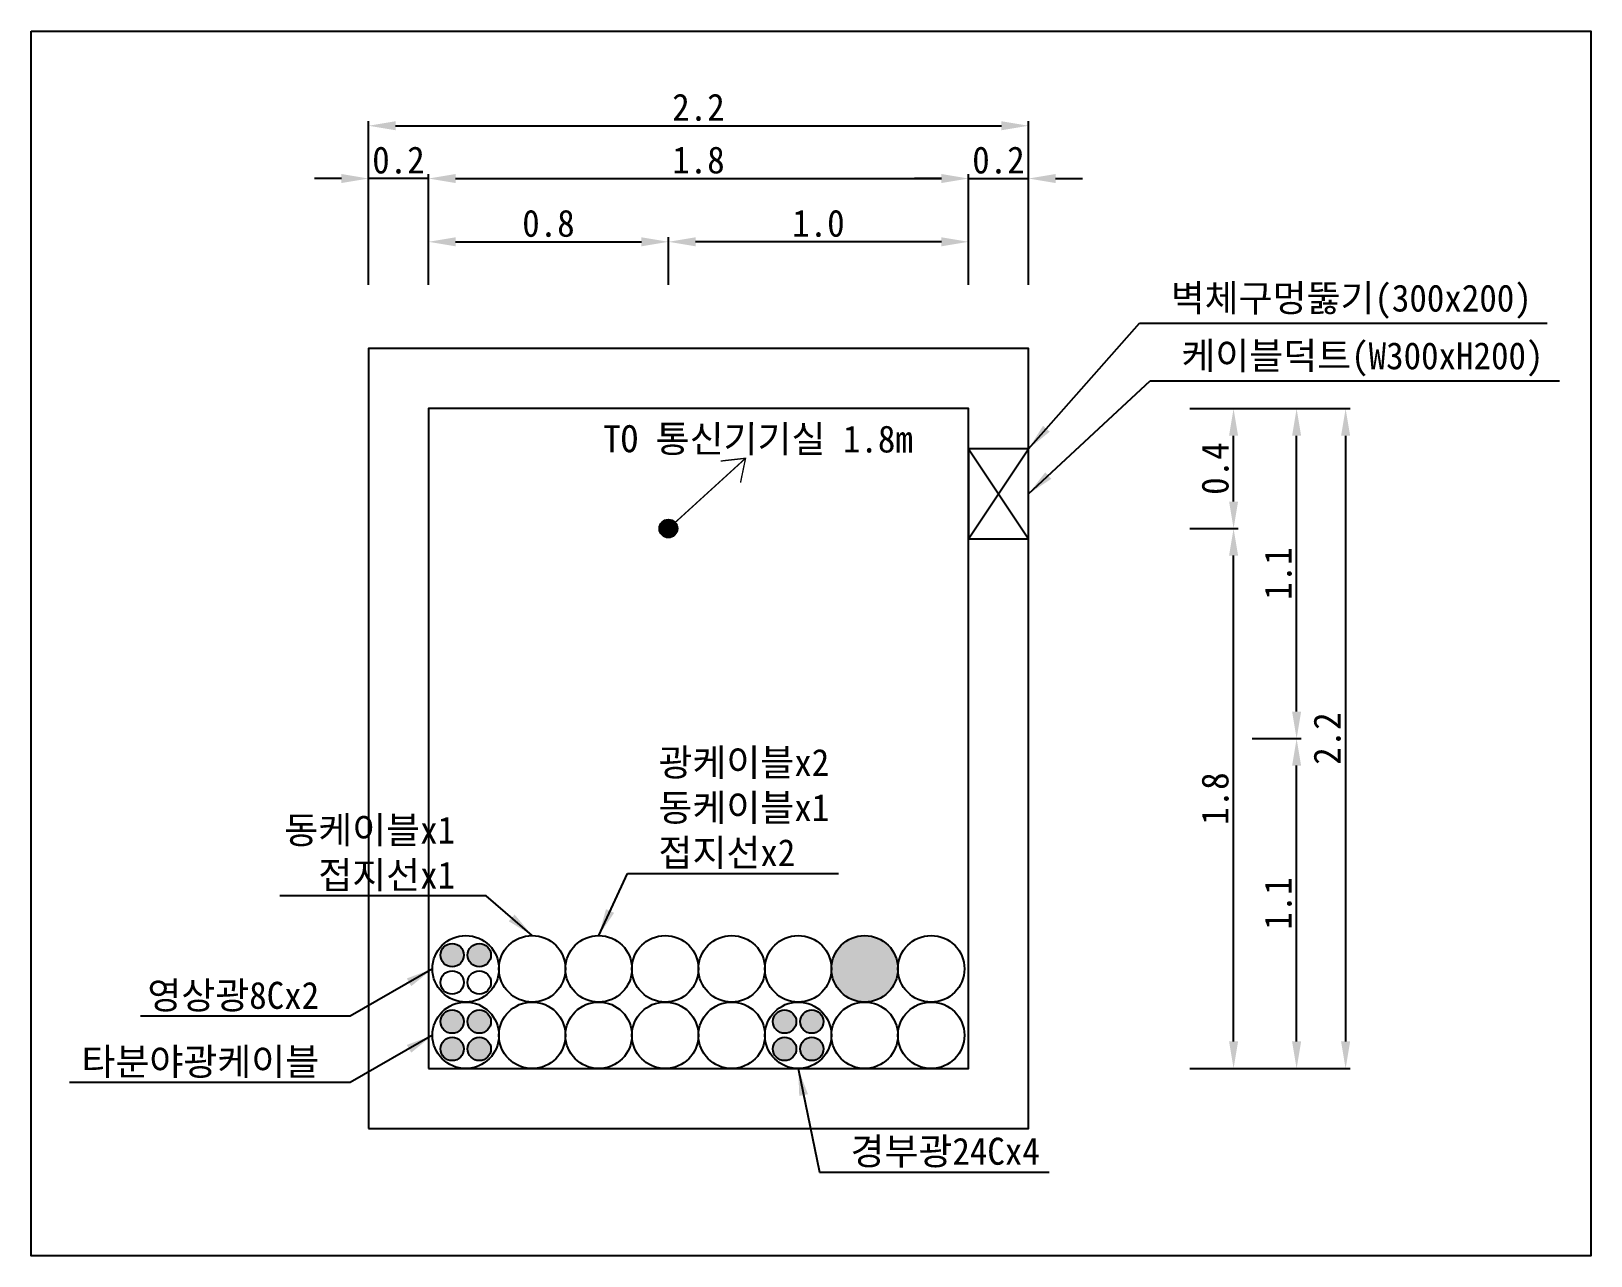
# Model space of a CAD drawing. Extents: x -299 to 346, y -14 to 200.
# Drawn here: x 294.6 to 346.5, y 17.7 to 58.4 of the extents above; entities that cross this region are included whole.
import ezdxf
from ezdxf.enums import TextEntityAlignment as Align

# ---------------------------------------------------------------- set-up
doc = ezdxf.new("R2010")
doc.units = 0
doc.set_wipeout_variables(frame=1)
for name, color, linetype in [('TX-PAPR', 2, 'Continuous'), ('TZ-DIMS', 1, 'Continuous'), ('TZ-LINE', 7, 'Continuous'), ('TZ-TEXT', 6, 'Continuous')]:
    doc.layers.add(name, color=color, linetype=linetype)
doc.styles.get("Standard").update_dxf_attribs({"font": 'GulimChe.ttf'})
doc.dimstyles.new('D300', dxfattribs={"dimscale": 0.3, "dimtxt": 3, "dimasz": 3, "dimexe": 0.5, "dimexo": 0.5, "dimgap": 0.5, "dimtad": 1, "dimdec": 0, "dimzin": 1, "dimdsep": 46, "dimlunit": 6, "dimtxsty": 'Standard', "dimcen": 1, "dimclrd": 1, "dimclre": 1, "dimclrt": 3, "dimadec": 0, "dimazin": 0, "dimtfac": 1, "dimtdec": 0, "dimtix": 1, "dimtmove": 2, "dimatfit": 3, "dimfxl": 0, "dimtvp": 2, "dimlwd": -1, "dimlwe": -1, "dimarcsym": 0})

# ---------------------------------------------------------------- blocks, each defined once
blk = doc.blocks.new('*D8')
at = {"layer": 'Defpoints', "color": 0}
for p in [(335.057, 34.879), (336.682, 34.879), (333.035, 23.902)]:
    blk.add_point(p, dxfattribs=at)
at = {"layer": 'TZ-DIMS', "color": 1}
for p, q in [((335.207, 34.879), (336.832, 34.879)), ((336.682, 24.802), (336.682, 33.979)), ((333.185, 23.902), (336.832, 23.902))]:
    blk.add_line(p, q, dxfattribs=at)
for points in [[(336.532, 33.979), (336.832, 33.979), (336.682, 34.879)], [(336.532, 24.802), (336.832, 24.802), (336.682, 23.902)]]:
    blk.add_solid(points, dxfattribs=at)
at = {"layer": 'TZ-DIMS', "color": 3, "insert": (336.07, 29.391), "char_height": 0.9, "width": 1.70807, "attachment_point": 5, "rotation": 90}
blk.add_mtext('1.1', dxfattribs=at)
blk = doc.blocks.new('*D9')
at = {"layer": 'Defpoints', "color": 0}
for p in [(333.035, 45.856), (336.682, 45.856), (335.057, 34.879)]:
    blk.add_point(p, dxfattribs=at)
at = {"layer": 'TZ-DIMS', "color": 1}
for p, q in [((333.185, 45.856), (336.832, 45.856)), ((336.682, 35.779), (336.682, 44.956)), ((335.207, 34.879), (336.832, 34.879))]:
    blk.add_line(p, q, dxfattribs=at)
for points in [[(336.532, 44.956), (336.832, 44.956), (336.682, 45.856)], [(336.532, 35.779), (336.832, 35.779), (336.682, 34.879)]]:
    blk.add_solid(points, dxfattribs=at)
at = {"layer": 'TZ-DIMS', "color": 3, "insert": (336.07, 40.368), "char_height": 0.9, "attachment_point": 5, "rotation": 90}
blk.add_mtext('1.1', dxfattribs=at)
blk = doc.blocks.new('*D10')
at = {"layer": 'Defpoints', "color": 0}
for p in [(333.035, 45.856), (333.035, 23.902), (338.312, 23.902)]:
    blk.add_point(p, dxfattribs=at)
at = {"layer": 'TZ-DIMS', "color": 1}
for p, q in [((333.185, 45.856), (338.462, 45.856)), ((338.312, 44.956), (338.312, 24.802)), ((333.185, 23.902), (338.462, 23.902))]:
    blk.add_line(p, q, dxfattribs=at)
for points in [[(338.162, 44.956), (338.462, 44.956), (338.312, 45.856)], [(338.162, 24.802), (338.462, 24.802), (338.312, 23.902)]]:
    blk.add_solid(points, dxfattribs=at)
at = {"layer": 'TZ-DIMS', "color": 3, "insert": (337.701, 34.879), "char_height": 0.9, "attachment_point": 5, "rotation": 90}
blk.add_mtext('2.2', dxfattribs=at)
blk = doc.blocks.new('*D11')
at = {"layer": 'Defpoints', "color": 0}
for p in [(332.982, 41.865), (334.585, 41.865), (332.982, 23.902, -22360.194)]:
    blk.add_point(p, dxfattribs=at)
at = {"layer": 'TZ-DIMS', "color": 1}
for p, q in [((333.132, 41.865), (334.735, 41.865)), ((334.585, 24.802), (334.585, 40.965)), ((333.132, 23.902), (334.735, 23.902))]:
    blk.add_line(p, q, dxfattribs=at)
for points in [[(334.435, 40.965), (334.735, 40.965), (334.585, 41.865)], [(334.435, 24.802), (334.735, 24.802), (334.585, 23.902)]]:
    blk.add_solid(points, dxfattribs=at)
at = {"layer": 'TZ-DIMS', "color": 3, "insert": (333.973, 32.883), "char_height": 0.9, "attachment_point": 5, "rotation": 90}
blk.add_mtext('1.8', dxfattribs=at)
blk = doc.blocks.new('*D12')
at = {"layer": 'Defpoints', "color": 0}
for p in [(332.982, 45.856), (334.585, 45.856), (332.982, 41.865)]:
    blk.add_point(p, dxfattribs=at)
at = {"layer": 'TZ-DIMS', "color": 1}
for p, q in [((333.132, 45.856), (334.735, 45.856)), ((334.585, 42.765), (334.585, 44.956)), ((333.132, 41.865), (334.735, 41.865))]:
    blk.add_line(p, q, dxfattribs=at)
for points in [[(334.435, 44.956), (334.735, 44.956), (334.585, 45.856)], [(334.435, 42.765), (334.735, 42.765), (334.585, 41.865)]]:
    blk.add_solid(points, dxfattribs=at)
at = {"layer": 'TZ-DIMS', "color": 3, "insert": (333.974, 43.861), "char_height": 0.9, "attachment_point": 5, "rotation": 90}
blk.add_mtext('0.4', dxfattribs=at)
blk = doc.blocks.new('*D13')
at = {"layer": 'Defpoints', "color": 0}
for p in [(305.808, 53.511), (305.808, 49.819), (307.803, 49.819)]:
    blk.add_point(p, dxfattribs=at)
at = {"layer": 'TZ-DIMS', "color": 1}
for p, q in [((304.908, 53.511), (304.008, 53.511)), ((305.808, 49.969), (305.808, 53.661)), ((307.803, 53.511), (305.808, 53.511)), ((307.803, 49.969), (307.803, 53.661)), ((308.703, 53.511), (309.603, 53.511))]:
    blk.add_line(p, q, dxfattribs=at)
for points in [[(304.908, 53.661), (304.908, 53.361), (305.808, 53.511)], [(308.703, 53.661), (308.703, 53.361), (307.803, 53.511)]]:
    blk.add_solid(points, dxfattribs=at)
at = {"layer": 'TZ-DIMS', "color": 3, "insert": (306.805, 54.122), "char_height": 0.9, "attachment_point": 5}
blk.add_mtext('0.2', dxfattribs=at)
blk = doc.blocks.new('*D14')
at = {"layer": 'Defpoints', "color": 0}
for p in [(325.766, 53.511), (307.803, 49.819), (325.766, 49.819)]:
    blk.add_point(p, dxfattribs=at)
at = {"layer": 'TZ-DIMS', "color": 1}
for p, q in [((307.803, 49.969), (307.803, 53.661)), ((308.703, 53.511), (324.866, 53.511)), ((325.766, 49.969), (325.766, 53.661))]:
    blk.add_line(p, q, dxfattribs=at)
for points in [[(308.703, 53.661), (308.703, 53.361), (307.803, 53.511)], [(324.866, 53.661), (324.866, 53.361), (325.766, 53.511)]]:
    blk.add_solid(points, dxfattribs=at)
at = {"layer": 'TZ-DIMS', "color": 3, "insert": (316.785, 54.123), "char_height": 0.9, "attachment_point": 5}
blk.add_mtext('1.8', dxfattribs=at)
blk = doc.blocks.new('*D15')
at = {"layer": 'Defpoints', "color": 0}
for p in [(327.762, 53.511), (325.766, 49.819), (327.762, 49.819)]:
    blk.add_point(p, dxfattribs=at)
at = {"layer": 'TZ-DIMS', "color": 1}
for p, q in [((324.866, 53.511), (323.966, 53.511)), ((325.766, 49.969), (325.766, 53.661)), ((325.766, 53.511), (327.762, 53.511)), ((327.762, 49.969), (327.762, 53.661)), ((328.662, 53.511), (329.562, 53.511))]:
    blk.add_line(p, q, dxfattribs=at)
for points in [[(324.866, 53.661), (324.866, 53.361), (325.766, 53.511)], [(328.662, 53.661), (328.662, 53.361), (327.762, 53.511)]]:
    blk.add_solid(points, dxfattribs=at)
at = {"layer": 'TZ-DIMS', "color": 3, "insert": (326.764, 54.122), "char_height": 0.9, "attachment_point": 5}
blk.add_mtext('0.2', dxfattribs=at)
blk = doc.blocks.new('*D16')
at = {"layer": 'Defpoints', "color": 0}
for p in [(327.762, 55.266), (305.808, 49.819), (327.762, 49.819)]:
    blk.add_point(p, dxfattribs=at)
at = {"layer": 'TZ-DIMS', "color": 1}
for p, q in [((305.808, 49.969), (305.808, 55.416)), ((306.708, 55.266), (326.862, 55.266)), ((327.762, 49.969), (327.762, 55.416))]:
    blk.add_line(p, q, dxfattribs=at)
for points in [[(306.708, 55.416), (306.708, 55.116), (305.808, 55.266)], [(326.862, 55.416), (326.862, 55.116), (327.762, 55.266)]]:
    blk.add_solid(points, dxfattribs=at)
at = {"layer": 'TZ-DIMS', "color": 3, "insert": (316.785, 55.877), "char_height": 0.9, "attachment_point": 5}
blk.add_mtext('2.2', dxfattribs=at)
blk = doc.blocks.new('*D17')
at = {"layer": 'Defpoints', "color": 0}
for p in [(315.787, 51.405), (307.803, 49.819), (315.787, 49.819)]:
    blk.add_point(p, dxfattribs=at)
at = {"layer": 'TZ-DIMS', "color": 1}
for p, q in [((307.803, 49.969), (307.803, 51.555)), ((308.703, 51.405), (314.887, 51.405)), ((315.787, 49.969), (315.787, 51.555))]:
    blk.add_line(p, q, dxfattribs=at)
for points in [[(308.703, 51.555), (308.703, 51.255), (307.803, 51.405)], [(314.887, 51.555), (314.887, 51.255), (315.787, 51.405)]]:
    blk.add_solid(points, dxfattribs=at)
at = {"layer": 'TZ-DIMS', "color": 3, "insert": (311.795, 52.016), "char_height": 0.9, "attachment_point": 5}
blk.add_mtext('0.8', dxfattribs=at)
blk = doc.blocks.new('*D18')
at = {"layer": 'Defpoints', "color": 0}
for p in [(315.787, 51.405), (315.787, 49.819), (325.766, 49.819)]:
    blk.add_point(p, dxfattribs=at)
at = {"layer": 'TZ-DIMS', "color": 1}
for p, q in [((315.787, 49.969), (315.787, 51.555)), ((324.866, 51.405), (316.687, 51.405)), ((325.766, 49.969), (325.766, 51.555))]:
    blk.add_line(p, q, dxfattribs=at)
for points in [[(316.687, 51.555), (316.687, 51.255), (315.787, 51.405)], [(324.866, 51.555), (324.866, 51.255), (325.766, 51.405)]]:
    blk.add_solid(points, dxfattribs=at)
at = {"layer": 'TZ-DIMS', "color": 3, "insert": (320.776, 52.017), "char_height": 0.9, "width": 0.53258, "attachment_point": 5}
blk.add_mtext('1.0', dxfattribs=at)

msp = doc.modelspace()

# ---------------------------------------------------------------- wipeouts: each hides what was drawn before it
msp.add_wipeout([(294.588, 58.412), (294.588, 17.672), (346.468, 17.672), (346.468, 58.412)]).dxf.layer = 'TX-PAPR'

# ---------------------------------------------------------------- next in the draw order: hatches: boundary and pattern name
at = {"layer": 'TZ-LINE'}
h = msp.add_hatch(color=256, dxfattribs=at)
h.dxf.hatch_style = 1
h.paths.add_polyline_path([(315.487, 41.865, 1), (316.087, 41.865, 1)])
h = msp.add_hatch(color=256, dxfattribs=at)
h.dxf.hatch_style = 1
h.paths.add_polyline_path([(308.203, 27.675, 1), (308.979, 27.675, 1)])
h = msp.add_hatch(color=256, dxfattribs=at)
h.dxf.hatch_style = 1
h.paths.add_polyline_path([(309.883, 27.675, -1), (309.107, 27.675, -1)])
h = msp.add_hatch(color=256, dxfattribs=at)
h.dxf.hatch_style = 1
h.paths.add_polyline_path([(323.42, 27.22, 1), (321.208, 27.22, 1)])
h = msp.add_hatch(color=256, dxfattribs=at)
h.dxf.hatch_style = 1
h.paths.add_polyline_path([(308.203, 25.463, 1), (308.979, 25.463, 1)])
h = msp.add_hatch(color=256, dxfattribs=at)
h.dxf.hatch_style = 1
h.paths.add_polyline_path([(309.883, 25.463, -1), (309.107, 25.463, -1)])
h = msp.add_hatch(color=256, dxfattribs=at)
h.dxf.hatch_style = 1
h.paths.add_polyline_path([(319.262, 25.463, 1), (320.039, 25.463, 1)])
h = msp.add_hatch(color=256, dxfattribs=at)
h.dxf.hatch_style = 1
h.paths.add_polyline_path([(320.942, 25.463, -1), (320.166, 25.463, -1)])
h = msp.add_hatch(color=256, dxfattribs=at)
h.dxf.hatch_style = 1
h.paths.add_polyline_path([(308.203, 24.553, 1), (308.979, 24.553, 1)])
h = msp.add_hatch(color=256, dxfattribs=at)
h.dxf.hatch_style = 1
h.paths.add_polyline_path([(309.883, 24.553, -1), (309.107, 24.553, -1)])
h = msp.add_hatch(color=256, dxfattribs=at)
h.dxf.hatch_style = 1
h.paths.add_polyline_path([(319.262, 24.553, 1), (320.039, 24.553, 1)])
h = msp.add_hatch(color=256, dxfattribs=at)
h.dxf.hatch_style = 1
h.paths.add_polyline_path([(320.166, 24.553, 1), (320.942, 24.553, 1)])

# ---------------------------------------------------------------- next in the draw order: linework, layer by layer
for points in [[(305.808, 21.906), (327.762, 21.906), (327.762, 47.852), (305.808, 47.852)], [(307.803, 23.902), (325.766, 23.902), (325.766, 45.856), (307.803, 45.856)], [(327.762, 41.52), (327.762, 44.513), (325.766, 44.513), (325.766, 41.52)]]:
    msp.add_lwpolyline(points, close=True, dxfattribs=at)
at = {"layer": 'TZ-LINE', "const_width": 0.045}
for points in [[(315.787, 41.865), (318.351, 44.204)], [(317.527, 44.112), (318.351, 44.204), (318.183, 43.392)]]:
    msp.add_lwpolyline(points, dxfattribs=at)
at = {"layer": 'TZ-LINE'}
for points in [[(325.766, 41.52), (327.762, 44.513)], [(325.766, 44.513), (327.762, 41.52)]]:
    msp.add_lwpolyline(points, dxfattribs=at)
msp.add_circle((315.787, 41.865), 0.3, dxfattribs=at)
at = {"layer": 'TZ-LINE', "ltscale": 2}
for centre, radius in [((309.043, 27.22), 1.106), ((308.591, 27.675), 0.388), ((309.495, 27.675), 0.388), ((311.255, 27.22), 1.106), ((313.467, 27.22), 1.106), ((315.679, 27.22), 1.106), ((317.891, 27.22), 1.106), ((320.102, 27.22), 1.106), ((322.314, 27.22), 1.106), ((324.526, 27.22), 1.106), ((308.591, 26.765), 0.388), ((309.495, 26.765), 0.388), ((309.043, 25.008), 1.106), ((311.255, 25.008), 1.106), ((313.467, 25.008), 1.106), ((315.679, 25.008), 1.106), ((317.891, 25.008), 1.106), ((320.102, 25.008), 1.106), ((322.314, 25.008), 1.106), ((324.526, 25.008), 1.106), ((308.591, 25.463), 0.388), ((309.495, 25.463), 0.388), ((319.651, 25.463), 0.388), ((320.554, 25.463), 0.388), ((308.591, 24.553), 0.388), ((309.495, 24.553), 0.388), ((319.651, 24.553), 0.388), ((320.554, 24.553), 0.388)]:
    msp.add_circle(centre, radius, dxfattribs=at)
at = {"layer": 'TZ-TEXT'}
msp.add_lwpolyline([(294.588, 58.412), (346.468, 58.412), (346.468, 17.672), (294.588, 17.672)], close=True, dxfattribs=at)

# ---------------------------------------------------------------- next in the draw order: texts
at = {"layer": 'TZ-DIMS', "char_height": 0.9}
for s, insert, attachment_point in [('벽체구멍뚫기(300x200)', (332.494, 48.844), 7), ('케이블덕트(W300xH200)', (332.849, 46.925), 7), ('광케이블x2\\P동케이블x1\\P접지선x2', (315.454, 30.539), 7), ('동케이블x1\\P접지선x1', (308.689, 29.792), 9), ('영상광8Cx2', (304.167, 25.794), 9), ('타분야광케이블', (304.167, 23.582), 9), ('경부광24Cx4', (321.843, 20.605), 7)]:
    msp.add_mtext(s, dxfattribs=dict(at, insert=insert, attachment_point=attachment_point))
at = {"layer": 'TZ-TEXT'}
msp.add_text('TO 통신기기실 1.8m', height=0.9, rotation=359.9482, dxfattribs=at).set_placement((318.767, 44.86), align=Align.MIDDLE)

# ---------------------------------------------------------------- next in the draw order: dimensions: what is measured, and where the dimension line sits
at = {"layer": 'TZ-DIMS'}
for base, p1, p2, text, picture, middle in [((327.762, 55.266), (305.808, 49.819), (327.762, 49.819), '2.2', '*D16', (316.785, 55.877)), ((305.808, 53.511), (307.803, 49.819), (305.808, 49.819), '0.2', '*D13', (306.805, 54.122)), ((325.766, 53.511), (307.803, 49.819), (325.766, 49.819), '1.8', '*D14', (316.785, 54.123)), ((327.762, 53.511), (325.766, 49.819), (327.762, 49.819), '0.2', '*D15', (326.764, 54.122)), ((315.787, 51.405), (307.803, 49.819), (315.787, 49.819), '0.8', '*D17', (311.795, 52.016))]:
    dim = msp.add_linear_dim(base=base, p1=p1, p2=p2, text=text, dimstyle='D300', dxfattribs=at)
    dim.commit()
    dim.dimension.update_dxf_attribs({"geometry": picture, "text_midpoint": middle})
for base, p1, p2, angle, text, picture, middle in [((315.787, 51.405), (325.766, 49.819), (315.787, 49.819), 180, '1.0', '*D18', (320.776, 52.017)), ((334.585, 45.856), (332.982, 41.865), (332.982, 45.856), 90, '0.4', '*D12', (333.974, 43.861)), ((336.682, 45.856), (335.057, 34.879), (333.035, 45.856), 90, '1.1', '*D9', (336.07, 40.368)), ((338.312, 23.902), (333.035, 45.856), (333.035, 23.902), 90, '2.2', '*D10', (337.701, 34.879)), ((334.585, 41.865), (332.982, 23.902, -22360.194), (332.982, 41.865), 90, '1.8', '*D11', (333.973, 32.883)), ((336.682, 34.879), (333.035, 23.902), (335.057, 34.879), 90, '1.1', '*D8', (336.07, 29.391))]:
    dim = msp.add_linear_dim(base=base, p1=p1, p2=p2, angle=angle, text=text, dimstyle='D300', dxfattribs=at)
    dim.commit()
    dim.dimension.update_dxf_attribs({"geometry": picture, "text_midpoint": middle})

# ---------------------------------------------------------------- next in the draw order: leaders
at = {"layer": 'TZ-DIMS', "annotation_type": 0, "has_hookline": 1}
for points, hookline_direction, text_width in [([(327.762, 44.513), (331.458, 48.694), (332.344, 48.694)], 0, 12.523), ([(327.762, 43.017), (331.813, 46.775), (332.699, 46.775)], 0, 12.58), ([(313.467, 28.326), (314.419, 30.389), (315.304, 30.389)], 0, 5.991), ([(311.255, 28.326), (309.724, 29.642), (308.839, 29.642)], 1, 5.826), ([(307.937, 27.22), (305.202, 25.644), (304.317, 25.644)], 1, 5.939), ([(307.937, 25.008), (305.202, 23.432), (304.317, 23.432)], 1, 8.3), ([(320.102, 23.902), (320.808, 20.455), (321.693, 20.455)], 0, 6.61)]:
    msp.add_leader(points, dimstyle='D300', dxfattribs=dict(at, hookline_direction=hookline_direction, text_width=text_width))

doc.saveas('drawing.dxf')
